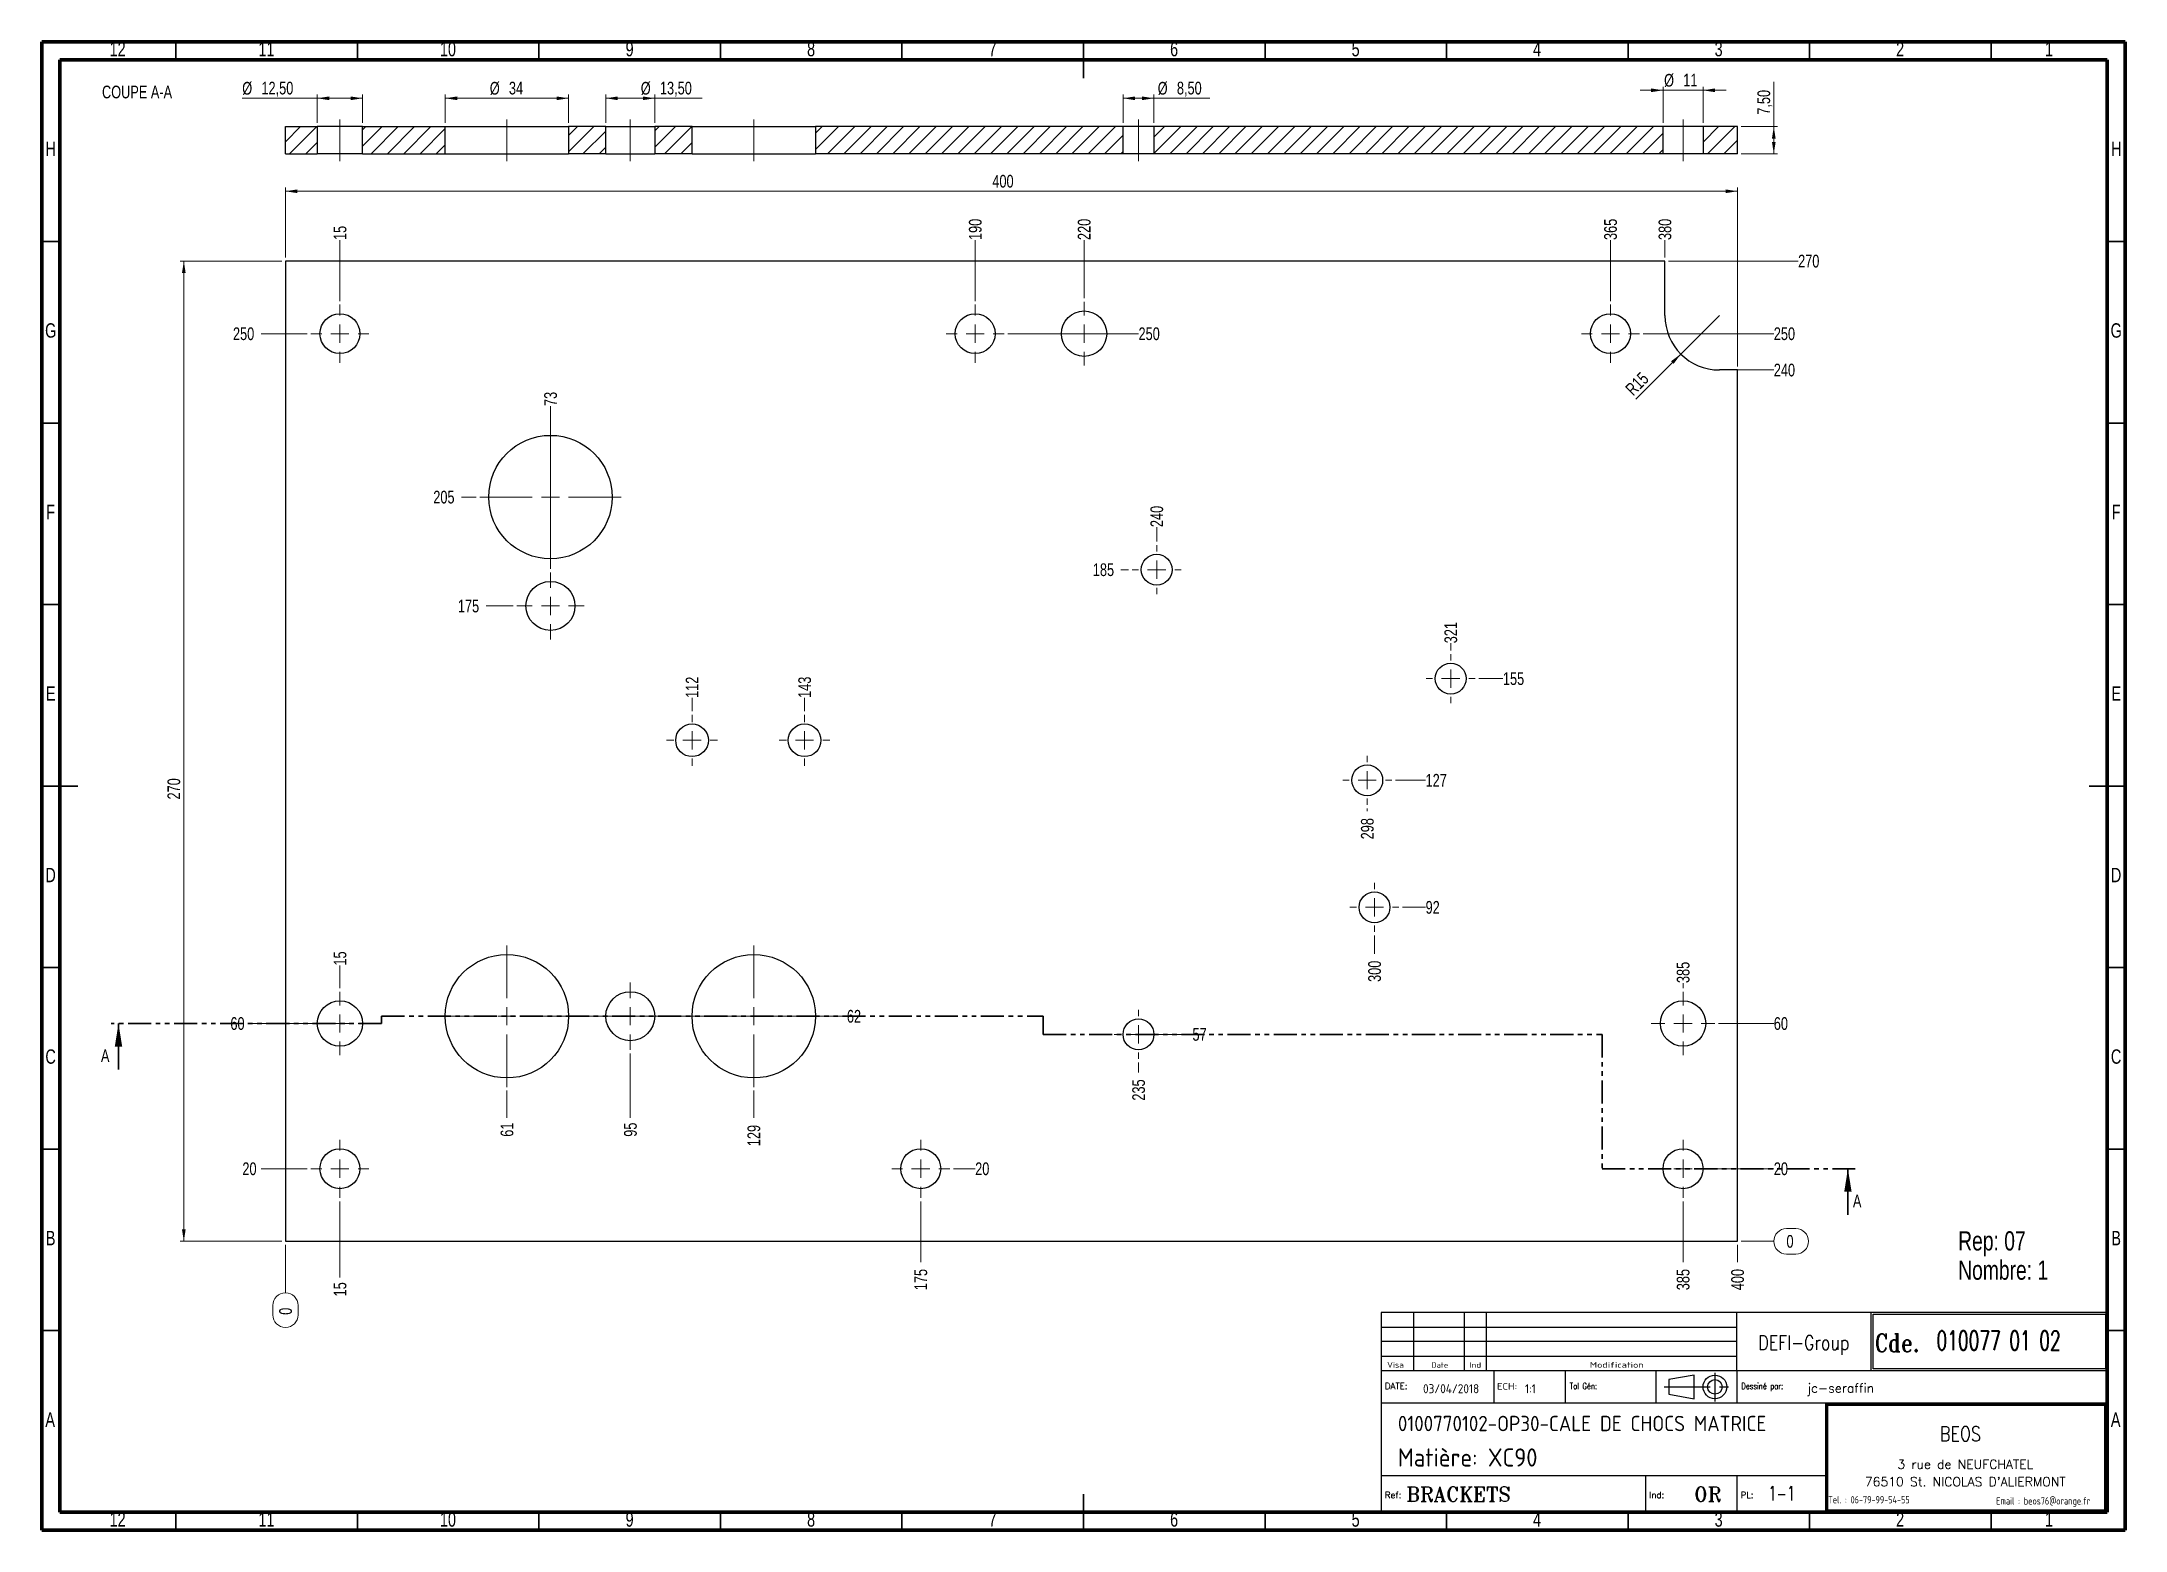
# Model space of a CAD drawing. Header units: millimetres. Extents: x 15 to 589, y 5 to 415.
import ezdxf

# ---------------------------------------------------------------- set-up
doc = ezdxf.new("R2010")
doc.units = ezdxf.units.MM
doc.linetypes.add('CENTERX2', pattern=[20.32, 12.7, -2.54, 2.54, -2.54])
doc.linetypes.add('PHANTOM', pattern=[12.7, 6.35, -1.27, 1.27, -1.27, 1.27, -1.27])
doc.layers.add('DIMENSIONS', color=176, linetype='Continuous')
doc.styles.add('SLDTEXTSTYLE0', font='TXT', dxfattribs={"width": 0.75})
doc.styles.add('SLDTEXTSTYLE1', font='ISOCP')
doc.styles.add('SLDTEXTSTYLE10', font='ISOCP', dxfattribs={"width": 1.147311})
doc.styles.add('SLDTEXTSTYLE11', font='ISOCP', dxfattribs={"width": 1.385904})
doc.styles.add('SLDTEXTSTYLE12', font='ISOCP', dxfattribs={"width": 1.246461})
doc.styles.add('SLDTEXTSTYLE13', font='ROMAND')
doc.styles.add('SLDTEXTSTYLE2', font='ROMANT', dxfattribs={"width": 0.8})
doc.styles.add('SLDTEXTSTYLE3', font='ISOCP', dxfattribs={"width": 0.8})
doc.styles.add('SLDTEXTSTYLE4', font='ROMANS', dxfattribs={"width": 0.8})
doc.styles.add('SLDTEXTSTYLE5', font='ROMANT')
doc.styles.add('SLDTEXTSTYLE6', font='ROMANS')
doc.styles.add('SLDTEXTSTYLE7', font='ROMANT', dxfattribs={"width": 0.65})
doc.styles.add('SLDTEXTSTYLE8', font='ISOCP', dxfattribs={"width": 1.446157})
doc.styles.add('SLDTEXTSTYLE9', font='ISOCP', dxfattribs={"width": 1.294402})
doc.dimstyles.new('SLDDIMSTYLE0', dxfattribs={"dimtxt": 3.5, "dimasz": 3.302, "dimexe": 0, "dimexo": 0.0625, "dimgap": 0.875, "dimtad": 0, "dimtih": 1, "dimtoh": 1, "dimdec": 0, "dimrnd": 1e-09, "dimdsep": 46, "dimtxsty": 'SLDTEXTSTYLE0', "dimblk1": 'NONE', "dimblk2": 'NONE', "dimsah": 1, "dimcen": 0.09, "dimadec": 0, "dimazin": 2, "dimtfac": 1, "dimtdec": 0, "dimtofl": 0, "dimtmove": 0, "dimatfit": 3, "dimldrblk": 'NONE', "dimfxl": 1, "dimfrac": 2, "dimtolj": 1, "dimtzin": 12, "dimarcsym": 0})
doc.dimstyles.new('SLDDIMSTYLE1', dxfattribs={"dimtxt": 3.5, "dimasz": 3.302, "dimexe": 0, "dimexo": 0.0625, "dimgap": 0.875, "dimtad": 0, "dimtih": 1, "dimtoh": 1, "dimrnd": 1e-09, "dimzin": 12, "dimdsep": 46, "dimtxsty": 'SLDTEXTSTYLE0', "dimblk1": 'NONE', "dimblk2": 'NONE', "dimsah": 1, "dimcen": 0.09, "dimadec": 0, "dimazin": 3, "dimtfac": 1, "dimtofl": 0, "dimtmove": 0, "dimatfit": 3, "dimldrblk": 'NONE', "dimfxl": 1, "dimfrac": 2, "dimtolj": 1, "dimtzin": 12, "dimarcsym": 0})
doc.dimstyles.new('SLDDIMSTYLE2', dxfattribs={"dimtxt": 3.5, "dimasz": 3.302, "dimexe": 0, "dimexo": 0.0625, "dimgap": 0.875, "dimtad": 1, "dimrnd": 1e-09, "dimzin": 12, "dimdsep": 46, "dimtxsty": 'SLDTEXTSTYLE0', "dimsah": 1, "dimcen": 0.09, "dimadec": 0, "dimazin": 3, "dimtfac": 1, "dimtofl": 0, "dimtmove": 0, "dimatfit": 3, "dimfxl": 1, "dimfrac": 2, "dimtolj": 1, "dimtzin": 12, "dimarcsym": 0})
doc.dimstyles.new('SLDDIMSTYLE3', dxfattribs={"dimtxt": 3.5, "dimasz": 3.302, "dimexe": 0, "dimexo": 0.0625, "dimgap": 0.875, "dimtad": 1, "dimrnd": 1e-09, "dimzin": 12, "dimdsep": 46, "dimtxsty": 'SLDTEXTSTYLE0', "dimsah": 1, "dimcen": 0, "dimadec": 0, "dimazin": 3, "dimtfac": 1, "dimtofl": 0, "dimtmove": 0, "dimatfit": 3, "dimfxl": 1, "dimfrac": 2, "dimtolj": 1, "dimtzin": 12, "dimarcsym": 0})
doc.dimstyles.new('SLDDIMSTYLE4', dxfattribs={"dimtxt": 3.5, "dimasz": 3.302, "dimexe": 0, "dimexo": 0.0625, "dimgap": 0.875, "dimtad": 1, "dimrnd": 1e-09, "dimzin": 12, "dimdsep": 46, "dimtxsty": 'SLDTEXTSTYLE0', "dimsah": 1, "dimcen": 0.09, "dimadec": 0, "dimazin": 3, "dimtfac": 1, "dimtmove": 0, "dimatfit": 0, "dimfxl": 1, "dimfrac": 2, "dimtolj": 1, "dimtzin": 12, "dimarcsym": 0})

msp = doc.modelspace()

# ---------------------------------------------------------------- texts
at = {"color": 7, "linetype": 'Continuous', "lineweight": 0, "attachment_point": 2, "style": 'SLDTEXTSTYLE0'}
for s, insert, char_height in [('12', (35.92, 414.973), 3.9688), ('11', (76.92, 414.973), 3.9688), ('10', (126.92, 414.973), 3.9688), ('9', (176.96, 414.973), 3.969), ('8', (226.96, 414.973), 3.969), ('7', (276.96, 414.973), 3.969), ('6', (326.96, 414.973), 3.969), ('5', (376.96, 414.973), 3.969), ('4', (426.96, 414.973), 3.969), ('3', (476.96, 414.973), 3.969), ('2', (526.96, 414.973), 3.969), ('1', (567.96, 414.973), 3.969), ('COUPE A-A', (41.276, 402.923), 3.5), ('H', (17.49, 387.473), 3.969), ('H', (586.49, 387.473), 3.969), ('G', (17.487, 337.473), 3.969), ('G', (586.487, 337.473), 3.969), ('F', (17.458, 287.473), 3.969), ('F', (586.458, 287.473), 3.969), ('E', (17.508, 237.473), 3.969), ('E', (586.508, 237.473), 3.969), ('D', (17.453, 187.473), 3.969), ('D', (586.453, 187.473), 3.969), ('C', (17.459, 137.473), 3.969), ('C', (586.459, 137.473), 3.969), ('B', (17.471, 87.473), 3.969), ('B', (586.471, 87.473), 3.969), ('A', (17.34, 37.473), 3.969), ('A', (586.34, 37.473), 3.969), ('12', (35.92, 9.973), 3.9688), ('11', (76.92, 9.973), 3.9688), ('10', (126.92, 9.973), 3.9688), ('9', (176.96, 9.973), 3.969), ('8', (226.96, 9.973), 3.969), ('7', (276.96, 9.973), 3.969), ('6', (326.96, 9.973), 3.969), ('5', (376.96, 9.973), 3.969), ('4', (426.96, 9.973), 3.969), ('3', (476.96, 9.973), 3.969), ('2', (526.96, 9.973), 3.969), ('1', (567.96, 9.973), 3.969)]:
    msp.add_mtext(s, dxfattribs=dict(at, insert=insert, char_height=char_height))
at = {"color": 7, "linetype": 'Continuous', "char_height": 3.5, "attachment_point": 1, "style": 'SLDTEXTSTYLE0'}
for insert in [(31.333, 137.458), (513.959, 97.458)]:
    msp.add_mtext('A', dxfattribs=dict(at, insert=insert))
at = {"layer": 'DIMENSIONS'}
for s, insert, char_height, attachment_point, style in [('DEFI-Group', (500.42, 58.701), 4, 2, 'SLDTEXTSTYLE2'), ('Cde.', (520, 59.126), 5, 1, 'SLDTEXTSTYLE2'), ('010077 01 02', (536.973, 59.94), 5.29167, 1, 'SLDTEXTSTYLE7'), ('Visa', (385.655, 51.348), 1.5671, 1, 'SLDTEXTSTYLE12'), ('Date', (397.824, 51.283), 1.4924, 1, 'SLDTEXTSTYLE10'), ('Ind', (408.254, 51.283), 1.4924, 1, 'SLDTEXTSTYLE11'), ('Modification', (441.489, 51.348), 1.56705, 1, 'SLDTEXTSTYLE8'), ('DATE:', (385.034, 45.598), 1.7277, 1, 'SLDTEXTSTYLE6'), ('03/04/2018', (395.533, 45.253), 2.5, 1, 'SLDTEXTSTYLE1'), ('ECH:', (415.911, 45.56), 1.8141, 1, 'SLDTEXTSTYLE9'), ('1:1', (423.62, 45.24), 2.5, 1, 'SLDTEXTSTYLE1'), ('Tol Gén:', (435.952, 45.598), 1.7277, 1, 'SLDTEXTSTYLE4'), ('Dessiné par:', (483.221, 45.598), 1.72768, 1, 'SLDTEXTSTYLE4'), ('jc-seraffin', (501.355, 45.42), 2.5, 1, 'SLDTEXTSTYLE5'), ('0100770102-OP30-CALE DE CHOCS MATRICE', (388.603, 36.537), 4.23333, 1, 'SLDTEXTSTYLE1'), ('BEOS', (543.571, 33.595), 4, 2, 'SLDTEXTSTYLE2'), ('Matière: XC90', (388.603, 27.564), 5, 1, 'SLDTEXTSTYLE1'), ('3 rue de NEUFCHATEL', (544.909, 24.448), 2.5, 2, 'SLDTEXTSTYLE13'), ("76510 St. NICOLAS D'ALIERMONT", (544.903, 19.623), 2.5, 2, 'SLDTEXTSTYLE13'), ('Ref:', (385.034, 15.598), 1.7277, 1, 'SLDTEXTSTYLE6'), ('BRACKETS', (390.904, 16.951), 4, 1, 'SLDTEXTSTYLE5'), ('Ind:', (457.826, 15.598), 1.7277, 1, 'SLDTEXTSTYLE6'), ('OR', (470.194, 16.951), 4, 1, 'SLDTEXTSTYLE5'), ('PL:', (483.034, 15.598), 1.7277, 1, 'SLDTEXTSTYLE6'), ('1-1', (490.651, 17.173), 4, 1, 'SLDTEXTSTYLE7'), ('Tel. : 06-79-99-54-55', (518.36, 14.429), 2, 2, 'SLDTEXTSTYLE3'), ('Email : beos76@orange.fr', (566.372, 14.097), 2, 2, 'SLDTEXTSTYLE3')]:
    msp.add_mtext(s, dxfattribs=dict(at, insert=insert, char_height=char_height, attachment_point=attachment_point, style=style))

# ---------------------------------------------------------------- blocks, each defined once
blk = doc.blocks.new('SW_NOTE_0')
at = {"color": 0, "linetype": 'Continuous', "lineweight": 0, "char_height": 5.292, "attachment_point": 1, "style": 'SLDTEXTSTYLE0'}
for s, insert in [('Rep: 07', (0, 6.82)), ('Nombre: 1', (0, -1.23))]:
    blk.add_mtext(s, dxfattribs=dict(at, insert=insert))
blk = doc.blocks.new('_D')
at = {"color": 7, "linetype": 'Continuous', "lineweight": 18}
for p, q in [((82.16, 83.6), (82.16, 70.43)), ((78.67, 64.36), (78.67, 66.94)), ((85.65, 66.94), (85.65, 64.36))]:
    blk.add_line(p, q, dxfattribs=at)
for centre, start, end in [((82.16, 66.94), 0, 180), ((82.16, 64.36), 180, 0)]:
    blk.add_arc(centre, 3.49, start, end, dxfattribs=at)
at = {"color": 7, "linetype": 'Continuous', "lineweight": 18, "insert": (80.43, 64.36), "char_height": 3.5, "attachment_point": 1, "rotation": 90, "style": 'SLDTEXTSTYLE0'}
blk.add_mtext('0', dxfattribs=at)
blk = doc.blocks.new('_None')
blk = doc.blocks.new('_D_1')
at = {"color": 7, "linetype": 'Continuous', "lineweight": 18}
blk.add_line((97.16, 95.6), (97.16, 74.6), dxfattribs=at)
at = {"color": 7, "linetype": 'Continuous', "lineweight": 18, "insert": (95.43, 69.43), "char_height": 3.5, "attachment_point": 1, "rotation": 90, "style": 'SLDTEXTSTYLE0'}
blk.add_mtext('15', dxfattribs=at)
blk = doc.blocks.new('_D_2')
at = {"color": 7, "linetype": 'Continuous', "lineweight": 18}
blk.add_line((97.16, 154.35), (97.16, 160.55), dxfattribs=at)
at = {"color": 7, "linetype": 'Continuous', "lineweight": 18, "insert": (95.43, 160.55), "char_height": 3.5, "attachment_point": 1, "rotation": 90, "style": 'SLDTEXTSTYLE0'}
blk.add_mtext('15', dxfattribs=at)
blk = doc.blocks.new('_D_3')
at = {"color": 7, "linetype": 'Continuous', "lineweight": 18}
blk.add_line((97.16, 343.6), (97.16, 360.4), dxfattribs=at)
at = {"color": 7, "linetype": 'Continuous', "lineweight": 18, "insert": (95.43, 360.4), "char_height": 3.5, "attachment_point": 1, "rotation": 90, "style": 'SLDTEXTSTYLE0'}
blk.add_mtext('15', dxfattribs=at)
blk = doc.blocks.new('_D_4')
at = {"color": 7, "linetype": 'Continuous', "lineweight": 18}
blk.add_line((143.16, 126.1), (143.16, 118.57), dxfattribs=at)
at = {"color": 7, "linetype": 'Continuous', "lineweight": 18, "insert": (141.43, 113.4), "char_height": 3.5, "attachment_point": 1, "rotation": 90, "style": 'SLDTEXTSTYLE0'}
blk.add_mtext('61', dxfattribs=at)
blk = doc.blocks.new('_D_5')
at = {"color": 7, "linetype": 'Continuous', "lineweight": 18}
blk.add_line((155.16, 269.85), (155.16, 314.68), dxfattribs=at)
at = {"color": 7, "linetype": 'Continuous', "lineweight": 18, "insert": (153.43, 314.68), "char_height": 3.5, "attachment_point": 1, "rotation": 90, "style": 'SLDTEXTSTYLE0'}
blk.add_mtext('73', dxfattribs=at)
blk = doc.blocks.new('_D_6')
at = {"color": 7, "linetype": 'Continuous', "lineweight": 18}
blk.add_line((177.16, 136.35), (177.16, 118.57), dxfattribs=at)
at = {"color": 7, "linetype": 'Continuous', "lineweight": 18, "insert": (175.43, 113.4), "char_height": 3.5, "attachment_point": 1, "rotation": 90, "style": 'SLDTEXTSTYLE0'}
blk.add_mtext('95', dxfattribs=at)
blk = doc.blocks.new('_D_7')
at = {"color": 7, "linetype": 'Continuous', "lineweight": 18}
blk.add_line((194.16, 230.6), (194.16, 234.27), dxfattribs=at)
at = {"color": 7, "linetype": 'Continuous', "lineweight": 18, "insert": (192.43, 234.27), "char_height": 3.5, "attachment_point": 1, "rotation": 90, "style": 'SLDTEXTSTYLE0'}
blk.add_mtext('112', dxfattribs=at)
blk = doc.blocks.new('_D_8')
at = {"color": 7, "linetype": 'Continuous', "lineweight": 18}
blk.add_line((211.16, 126.1), (211.16, 118.57), dxfattribs=at)
at = {"color": 7, "linetype": 'Continuous', "lineweight": 18, "insert": (209.43, 110.81), "char_height": 3.5, "attachment_point": 1, "rotation": 90, "style": 'SLDTEXTSTYLE0'}
blk.add_mtext('129', dxfattribs=at)
blk = doc.blocks.new('_D_9')
at = {"color": 7, "linetype": 'Continuous', "lineweight": 18}
blk.add_line((225.16, 230.6), (225.16, 234.27), dxfattribs=at)
at = {"color": 7, "linetype": 'Continuous', "lineweight": 18, "insert": (223.43, 234.27), "char_height": 3.5, "attachment_point": 1, "rotation": 90, "style": 'SLDTEXTSTYLE0'}
blk.add_mtext('143', dxfattribs=at)
blk = doc.blocks.new('_D_10')
at = {"color": 7, "linetype": 'Continuous', "lineweight": 18}
blk.add_line((257.16, 95.6), (257.16, 78.89), dxfattribs=at)
at = {"color": 7, "linetype": 'Continuous', "lineweight": 18, "insert": (255.43, 71.13), "char_height": 3.5, "attachment_point": 1, "rotation": 90, "style": 'SLDTEXTSTYLE0'}
blk.add_mtext('175', dxfattribs=at)
blk = doc.blocks.new('_D_11')
at = {"color": 7, "linetype": 'Continuous', "lineweight": 18}
blk.add_line((272.16, 343.6), (272.16, 360.4), dxfattribs=at)
at = {"color": 7, "linetype": 'Continuous', "lineweight": 18, "insert": (270.43, 360.4), "char_height": 3.5, "attachment_point": 1, "rotation": 90, "style": 'SLDTEXTSTYLE0'}
blk.add_mtext('190', dxfattribs=at)
blk = doc.blocks.new('_D_12')
at = {"color": 7, "linetype": 'Continuous', "lineweight": 18}
blk.add_line((302.16, 344.35), (302.16, 360.4), dxfattribs=at)
at = {"color": 7, "linetype": 'Continuous', "lineweight": 18, "insert": (300.43, 360.4), "char_height": 3.5, "attachment_point": 1, "rotation": 90, "style": 'SLDTEXTSTYLE0'}
blk.add_mtext('220', dxfattribs=at)
blk = doc.blocks.new('_D_13')
at = {"color": 7, "linetype": 'Continuous', "lineweight": 18}
blk.add_line((317.16, 133.85), (317.16, 131.11), dxfattribs=at)
at = {"color": 7, "linetype": 'Continuous', "lineweight": 18, "insert": (315.43, 123.35), "char_height": 3.5, "attachment_point": 1, "rotation": 90, "style": 'SLDTEXTSTYLE0'}
blk.add_mtext('235', dxfattribs=at)
blk = doc.blocks.new('_D_14')
at = {"color": 7, "linetype": 'Continuous', "lineweight": 18}
blk.add_line((322.16, 277.35), (322.16, 281.33), dxfattribs=at)
at = {"color": 7, "linetype": 'Continuous', "lineweight": 18, "insert": (320.43, 281.33), "char_height": 3.5, "attachment_point": 1, "rotation": 90, "style": 'SLDTEXTSTYLE0'}
blk.add_mtext('240', dxfattribs=at)
blk = doc.blocks.new('_D_15')
at = {"color": 7, "linetype": 'Continuous', "lineweight": 18}
blk.add_line((380.16, 203.85), (380.16, 203.08), dxfattribs=at)
at = {"color": 7, "linetype": 'Continuous', "lineweight": 18, "insert": (378.43, 195.32), "char_height": 3.5, "attachment_point": 1, "rotation": 90, "style": 'SLDTEXTSTYLE0'}
blk.add_mtext('298', dxfattribs=at)
blk = doc.blocks.new('_D_16')
at = {"color": 7, "linetype": 'Continuous', "lineweight": 18}
blk.add_line((382.16, 168.85), (382.16, 163.81), dxfattribs=at)
at = {"color": 7, "linetype": 'Continuous', "lineweight": 18, "insert": (380.43, 156.05), "char_height": 3.5, "attachment_point": 1, "rotation": 90, "style": 'SLDTEXTSTYLE0'}
blk.add_mtext('300', dxfattribs=at)
blk = doc.blocks.new('_D_17')
at = {"color": 7, "linetype": 'Continuous', "lineweight": 18}
blk.add_line((403.16, 247.35), (403.16, 249.33), dxfattribs=at)
at = {"color": 7, "linetype": 'Continuous', "lineweight": 18, "insert": (401.43, 249.33), "char_height": 3.5, "attachment_point": 1, "rotation": 90, "style": 'SLDTEXTSTYLE0'}
blk.add_mtext('321', dxfattribs=at)
blk = doc.blocks.new('_D_18')
at = {"color": 7, "linetype": 'Continuous', "lineweight": 18}
blk.add_line((447.16, 343.6), (447.16, 360.4), dxfattribs=at)
at = {"color": 7, "linetype": 'Continuous', "lineweight": 18, "insert": (445.43, 360.4), "char_height": 3.5, "attachment_point": 1, "rotation": 90, "style": 'SLDTEXTSTYLE0'}
blk.add_mtext('365', dxfattribs=at)
blk = doc.blocks.new('_D_19')
at = {"color": 7, "linetype": 'Continuous', "lineweight": 18}
blk.add_line((462.16, 355.6), (462.16, 360.4), dxfattribs=at)
at = {"color": 7, "linetype": 'Continuous', "lineweight": 18, "insert": (460.43, 360.4), "char_height": 3.5, "attachment_point": 1, "rotation": 90, "style": 'SLDTEXTSTYLE0'}
blk.add_mtext('380', dxfattribs=at)
blk = doc.blocks.new('_D_20')
at = {"color": 7, "linetype": 'Continuous', "lineweight": 18}
blk.add_line((467.16, 154.35), (467.16, 155.74), dxfattribs=at)
at = {"color": 7, "linetype": 'Continuous', "lineweight": 18, "insert": (465.43, 155.74), "char_height": 3.5, "attachment_point": 1, "rotation": 90, "style": 'SLDTEXTSTYLE0'}
blk.add_mtext('385', dxfattribs=at)
blk = doc.blocks.new('_D_21')
at = {"color": 7, "linetype": 'Continuous', "lineweight": 18}
blk.add_line((467.16, 95.6), (467.16, 78.89), dxfattribs=at)
at = {"color": 7, "linetype": 'Continuous', "lineweight": 18, "insert": (465.43, 71.13), "char_height": 3.5, "attachment_point": 1, "rotation": 90, "style": 'SLDTEXTSTYLE0'}
blk.add_mtext('385', dxfattribs=at)
blk = doc.blocks.new('_D_22')
at = {"color": 7, "linetype": 'Continuous', "lineweight": 18}
blk.add_line((482.16, 83.6), (482.16, 78.89), dxfattribs=at)
at = {"color": 7, "linetype": 'Continuous', "lineweight": 18, "insert": (480.43, 71.13), "char_height": 3.5, "attachment_point": 1, "rotation": 90, "style": 'SLDTEXTSTYLE0'}
blk.add_mtext('400', dxfattribs=at)
blk = doc.blocks.new('_D_23')
at = {"color": 7, "linetype": 'Continuous', "lineweight": 18}
for p, q in [((495.65, 88.09), (498.24, 88.09)), ((483.16, 84.6), (492.16, 84.6)), ((498.24, 81.11), (495.65, 81.11))]:
    blk.add_line(p, q, dxfattribs=at)
for centre, start, end in [((495.65, 84.6), 90, 270), ((498.24, 84.6), 270, 90)]:
    blk.add_arc(centre, 3.49, start, end, dxfattribs=at)
at = {"color": 7, "linetype": 'Continuous', "lineweight": 18, "insert": (495.65, 86.34), "char_height": 3.5, "attachment_point": 1, "style": 'SLDTEXTSTYLE0'}
blk.add_mtext('0', dxfattribs=at)
blk = doc.blocks.new('_D_24')
at = {"color": 7, "linetype": 'Continuous', "lineweight": 18}
blk.add_line((88.16, 104.6), (75.46, 104.6), dxfattribs=at)
at = {"color": 7, "linetype": 'Continuous', "lineweight": 18, "insert": (70.29, 106.34), "char_height": 3.5, "attachment_point": 1, "style": 'SLDTEXTSTYLE0'}
blk.add_mtext('20', dxfattribs=at)
blk = doc.blocks.new('_D_25')
at = {"color": 7, "linetype": 'Continuous', "lineweight": 18}
blk.add_line((266.16, 104.6), (272.16, 104.6), dxfattribs=at)
at = {"color": 7, "linetype": 'Continuous', "lineweight": 18, "insert": (272.16, 106.34), "char_height": 3.5, "attachment_point": 1, "style": 'SLDTEXTSTYLE0'}
blk.add_mtext('20', dxfattribs=at)
blk = doc.blocks.new('_D_26')
at = {"color": 7, "linetype": 'Continuous', "lineweight": 18}
blk.add_line((476.16, 104.6), (492.16, 104.6), dxfattribs=at)
at = {"color": 7, "linetype": 'Continuous', "lineweight": 18, "insert": (492.16, 106.34), "char_height": 3.5, "attachment_point": 1, "style": 'SLDTEXTSTYLE0'}
blk.add_mtext('20', dxfattribs=at)
blk = doc.blocks.new('_D_27')
at = {"color": 7, "linetype": 'Continuous', "lineweight": 18}
blk.add_line((324.91, 141.6), (332.02, 141.6), dxfattribs=at)
at = {"color": 7, "linetype": 'Continuous', "lineweight": 18, "insert": (332.02, 143.34), "char_height": 3.5, "attachment_point": 1, "style": 'SLDTEXTSTYLE0'}
blk.add_mtext('57', dxfattribs=at)
blk = doc.blocks.new('_D_28')
at = {"color": 7, "linetype": 'Continuous', "lineweight": 18}
blk.add_line((87.41, 144.6), (72.16, 144.6), dxfattribs=at)
at = {"color": 7, "linetype": 'Continuous', "lineweight": 18, "insert": (66.99, 146.34), "char_height": 3.5, "attachment_point": 1, "style": 'SLDTEXTSTYLE0'}
blk.add_mtext('60', dxfattribs=at)
blk = doc.blocks.new('_D_29')
at = {"color": 7, "linetype": 'Continuous', "lineweight": 18}
blk.add_line((476.91, 144.6), (492.16, 144.6), dxfattribs=at)
at = {"color": 7, "linetype": 'Continuous', "lineweight": 18, "insert": (492.16, 146.34), "char_height": 3.5, "attachment_point": 1, "style": 'SLDTEXTSTYLE0'}
blk.add_mtext('60', dxfattribs=at)
blk = doc.blocks.new('_D_30')
at = {"color": 7, "linetype": 'Continuous', "lineweight": 18}
blk.add_line((163.66, 146.6), (236.82, 146.6), dxfattribs=at)
at = {"color": 7, "linetype": 'Continuous', "lineweight": 18, "insert": (236.82, 148.34), "char_height": 3.5, "attachment_point": 1, "style": 'SLDTEXTSTYLE0'}
blk.add_mtext('62', dxfattribs=at)
blk = doc.blocks.new('_D_31')
at = {"color": 7, "linetype": 'Continuous', "lineweight": 18}
blk.add_line((389.91, 176.6), (396.24, 176.6), dxfattribs=at)
at = {"color": 7, "linetype": 'Continuous', "lineweight": 18, "insert": (396.24, 178.34), "char_height": 3.5, "attachment_point": 1, "style": 'SLDTEXTSTYLE0'}
blk.add_mtext('92', dxfattribs=at)
blk = doc.blocks.new('_D_32')
at = {"color": 7, "linetype": 'Continuous', "lineweight": 18}
blk.add_line((387.91, 211.6), (396.24, 211.6), dxfattribs=at)
at = {"color": 7, "linetype": 'Continuous', "lineweight": 18, "insert": (396.24, 213.34), "char_height": 3.5, "attachment_point": 1, "style": 'SLDTEXTSTYLE0'}
blk.add_mtext('127', dxfattribs=at)
blk = doc.blocks.new('_D_33')
at = {"color": 7, "linetype": 'Continuous', "lineweight": 18}
blk.add_line((410.91, 239.6), (417.54, 239.6), dxfattribs=at)
at = {"color": 7, "linetype": 'Continuous', "lineweight": 18, "insert": (417.54, 241.34), "char_height": 3.5, "attachment_point": 1, "style": 'SLDTEXTSTYLE0'}
blk.add_mtext('155', dxfattribs=at)
blk = doc.blocks.new('_D_34')
at = {"color": 7, "linetype": 'Continuous', "lineweight": 18}
blk.add_line((144.91, 259.6), (137.42, 259.6), dxfattribs=at)
at = {"color": 7, "linetype": 'Continuous', "lineweight": 18, "insert": (129.66, 261.34), "char_height": 3.5, "attachment_point": 1, "style": 'SLDTEXTSTYLE0'}
blk.add_mtext('175', dxfattribs=at)
blk = doc.blocks.new('_D_35')
at = {"color": 7, "linetype": 'Continuous', "lineweight": 18}
blk.add_line((314.41, 269.6), (312.33, 269.6), dxfattribs=at)
at = {"color": 7, "linetype": 'Continuous', "lineweight": 18, "insert": (304.57, 271.34), "char_height": 3.5, "attachment_point": 1, "style": 'SLDTEXTSTYLE0'}
blk.add_mtext('185', dxfattribs=at)
blk = doc.blocks.new('_D_36')
at = {"color": 7, "linetype": 'Continuous', "lineweight": 18}
blk.add_line((134.66, 289.6), (130.64, 289.6), dxfattribs=at)
at = {"color": 7, "linetype": 'Continuous', "lineweight": 18, "insert": (122.88, 291.34), "char_height": 3.5, "attachment_point": 1, "style": 'SLDTEXTSTYLE0'}
blk.add_mtext('205', dxfattribs=at)
blk = doc.blocks.new('_D_37')
at = {"color": 7, "linetype": 'Continuous', "lineweight": 18}
blk.add_line((478.16, 324.6), (492.16, 324.6), dxfattribs=at)
at = {"color": 7, "linetype": 'Continuous', "lineweight": 18, "insert": (492.16, 326.34), "char_height": 3.5, "attachment_point": 1, "style": 'SLDTEXTSTYLE0'}
blk.add_mtext('240', dxfattribs=at)
blk = doc.blocks.new('_D_38')
at = {"color": 7, "linetype": 'Continuous', "lineweight": 18}
blk.add_line((281.16, 334.6), (317.16, 334.6), dxfattribs=at)
at = {"color": 7, "linetype": 'Continuous', "lineweight": 18, "insert": (317.16, 336.34), "char_height": 3.5, "attachment_point": 1, "style": 'SLDTEXTSTYLE0'}
blk.add_mtext('250', dxfattribs=at)
blk = doc.blocks.new('_D_39')
at = {"color": 7, "linetype": 'Continuous', "lineweight": 18}
blk.add_line((88.16, 334.6), (75.46, 334.6), dxfattribs=at)
at = {"color": 7, "linetype": 'Continuous', "lineweight": 18, "insert": (67.7, 336.34), "char_height": 3.5, "attachment_point": 1, "style": 'SLDTEXTSTYLE0'}
blk.add_mtext('250', dxfattribs=at)
blk = doc.blocks.new('_D_40')
at = {"color": 7, "linetype": 'Continuous', "lineweight": 18}
blk.add_line((456.16, 334.6), (492.16, 334.6), dxfattribs=at)
at = {"color": 7, "linetype": 'Continuous', "lineweight": 18, "insert": (492.16, 336.34), "char_height": 3.5, "attachment_point": 1, "style": 'SLDTEXTSTYLE0'}
blk.add_mtext('250', dxfattribs=at)
blk = doc.blocks.new('_D_41')
at = {"color": 7, "linetype": 'Continuous', "lineweight": 18}
blk.add_line((463.16, 354.6), (498.86, 354.6), dxfattribs=at)
at = {"color": 7, "linetype": 'Continuous', "lineweight": 18, "insert": (498.86, 356.34), "char_height": 3.5, "attachment_point": 1, "style": 'SLDTEXTSTYLE0'}
blk.add_mtext('270', dxfattribs=at)
blk = doc.blocks.new('_D_42')
at = {"color": 7, "linetype": 'Continuous', "lineweight": 18}
for p, q in [((81.16, 354.6), (53.16, 354.6)), ((54.16, 354.6), (54.16, 84.6)), ((81.16, 84.6), (53.16, 84.6))]:
    blk.add_line(p, q, dxfattribs=at)
for points in [[(54.16, 354.6), (53.65, 351.3), (54.67, 351.3)], [(54.16, 84.6), (54.67, 87.9), (53.65, 87.9)]]:
    blk.add_solid(points, dxfattribs=at)
at = {"color": 7, "linetype": 'Continuous', "lineweight": 18, "insert": (49.65, 206.3), "char_height": 3.5, "attachment_point": 1, "rotation": 90, "style": 'SLDTEXTSTYLE0'}
blk.add_mtext('270', dxfattribs=at)
blk = doc.blocks.new('_D_43')
at = {"color": 7, "linetype": 'Continuous', "lineweight": 18}
for p, q in [((82.16, 355.6), (82.16, 374.83)), ((82.16, 373.83), (482.16, 373.83)), ((482.16, 325.6), (482.16, 374.83))]:
    blk.add_line(p, q, dxfattribs=at)
for points in [[(82.16, 373.83), (85.46, 373.32), (85.46, 374.34)], [(482.16, 373.83), (478.86, 374.34), (478.86, 373.32)]]:
    blk.add_solid(points, dxfattribs=at)
at = {"color": 7, "linetype": 'Continuous', "lineweight": 18, "insert": (276.89, 378.34), "char_height": 3.5, "attachment_point": 1, "style": 'SLDTEXTSTYLE0'}
blk.add_mtext('400', dxfattribs=at)
blk = doc.blocks.new('_D_44')
at = {"color": 7, "linetype": 'Continuous', "lineweight": 18}
for q in [(477.16, 339.6), (454.14, 316.58)]:
    blk.add_line((466.55, 328.99), q, dxfattribs=at)
blk.add_solid([(466.55, 328.99), (463.86, 327.02), (464.58, 326.3)], dxfattribs=at)
at = {"color": 7, "linetype": 'Continuous', "lineweight": 18, "insert": (450.96, 319.76), "char_height": 3.5, "attachment_point": 1, "rotation": 45, "style": 'SLDTEXTSTYLE0'}
blk.add_mtext('R15', dxfattribs=at)
blk = doc.blocks.new('SW_CENTERMARKSYMBOL_0')
at = {"color": 0, "linetype": 'Continuous', "lineweight": 0}
for p, q in [((0, 5), (0, 8)), ((-5, 0), (-8, 0)), ((0, 0), (-2.5, 0)), ((0, 0), (0, 2.5)), ((0, 0), (0, -2.5)), ((0, 0), (2.5, 0)), ((5, 0), (8, 0)), ((0, -5), (0, -8))]:
    blk.add_line(p, q, dxfattribs=at)
blk = doc.blocks.new('SW_CENTERMARKSYMBOL_1')
at = {"color": 0, "linetype": 'Continuous', "lineweight": 0}
for p, q in [((0, 5), (0, 8)), ((-5, 0), (-8, 0)), ((0, 0), (-2.5, 0)), ((0, 0), (0, 2.5)), ((0, 0), (0, -2.5)), ((0, 0), (2.5, 0)), ((5, 0), (8, 0)), ((0, -5), (0, -8))]:
    blk.add_line(p, q, dxfattribs=at)
blk = doc.blocks.new('SW_CENTERMARKSYMBOL_2')
at = {"color": 0, "linetype": 'Continuous', "lineweight": 0}
for p, q in [((0, 5), (0, 8)), ((-5, 0), (-8, 0)), ((0, 0), (-2.5, 0)), ((0, 0), (0, 2.5)), ((0, 0), (0, -2.5)), ((0, 0), (2.5, 0)), ((5, 0), (8, 0)), ((0, -5), (0, -8))]:
    blk.add_line(p, q, dxfattribs=at)
blk = doc.blocks.new('SW_CENTERMARKSYMBOL_3')
at = {"color": 0, "linetype": 'Continuous', "lineweight": 0}
for p, q in [((0, 5), (0, 8)), ((-5, 0), (-8, 0)), ((0, 0), (-2.5, 0)), ((0, 0), (0, 2.5)), ((0, 0), (0, -2.5)), ((0, 0), (2.5, 0)), ((5, 0), (8, 0)), ((0, -5), (0, -8))]:
    blk.add_line(p, q, dxfattribs=at)
blk = doc.blocks.new('SW_CENTERMARKSYMBOL_4')
at = {"color": 0, "linetype": 'Continuous', "lineweight": 0}
for p, q in [((0, 5), (0, 8)), ((-5, 0), (-8, 0)), ((0, 0), (-2.5, 0)), ((0, 0), (0, 2.5)), ((0, 0), (0, -2.5)), ((0, 0), (2.5, 0)), ((5, 0), (8, 0)), ((0, -5), (0, -8))]:
    blk.add_line(p, q, dxfattribs=at)
blk = doc.blocks.new('SW_CENTERMARKSYMBOL_5')
at = {"color": 0, "linetype": 'Continuous', "lineweight": 0}
for p, q in [((0, 5), (0, 8)), ((-5, 0), (-8, 0)), ((0, 0), (-2.5, 0)), ((0, 0), (0, 2.5)), ((0, 0), (0, -2.5)), ((0, 0), (2.5, 0)), ((5, 0), (8, 0)), ((0, -5), (0, -8))]:
    blk.add_line(p, q, dxfattribs=at)
blk = doc.blocks.new('SW_CENTERMARKSYMBOL_6')
at = {"color": 0, "linetype": 'Continuous', "lineweight": 0}
for p, q in [((0, 5), (0, 8.75)), ((-5, 0), (-8.75, 0)), ((0, 0), (-2.5, 0)), ((0, 0), (0, 2.5)), ((0, 0), (0, -2.5)), ((0, 0), (2.5, 0)), ((5, 0), (8.75, 0)), ((0, -5), (0, -8.75))]:
    blk.add_line(p, q, dxfattribs=at)
blk = doc.blocks.new('SW_CENTERMARKSYMBOL_7')
at = {"color": 0, "linetype": 'Continuous', "lineweight": 0}
for p, q in [((0, 5), (0, 8.75)), ((-5, 0), (-8.75, 0)), ((0, 0), (-2.5, 0)), ((0, 0), (0, 2.5)), ((0, 0), (0, -2.5)), ((0, 0), (2.5, 0)), ((5, 0), (8.75, 0)), ((0, -5), (0, -8.75))]:
    blk.add_line(p, q, dxfattribs=at)
blk = doc.blocks.new('SW_CENTERMARKSYMBOL_8')
at = {"color": 0, "linetype": 'Continuous', "lineweight": 0}
for p, q in [((0, 5), (0, 8.75)), ((-5, 0), (-8.75, 0)), ((0, 0), (-2.5, 0)), ((0, 0), (0, 2.5)), ((0, 0), (0, -2.5)), ((0, 0), (2.5, 0)), ((5, 0), (8.75, 0)), ((0, -5), (0, -8.75))]:
    blk.add_line(p, q, dxfattribs=at)
blk = doc.blocks.new('SW_CENTERMARKSYMBOL_9')
at = {"color": 0, "linetype": 'Continuous', "lineweight": 0}
for p, q in [((0, 5), (0, 19.5)), ((-5, 0), (-19.5, 0)), ((0, 0), (-2.5, 0)), ((0, 0), (0, 2.5)), ((0, 0), (0, -2.5)), ((0, 0), (2.5, 0)), ((5, 0), (19.5, 0)), ((0, -5), (0, -19.5))]:
    blk.add_line(p, q, dxfattribs=at)
blk = doc.blocks.new('SW_CENTERMARKSYMBOL_10')
at = {"color": 0, "linetype": 'Continuous', "lineweight": 0}
for p, q in [((0, 5), (0, 19.5)), ((-5, 0), (-19.5, 0)), ((0, 0), (-2.5, 0)), ((0, 0), (0, 2.5)), ((0, 0), (0, -2.5)), ((0, 0), (2.5, 0)), ((5, 0), (19.5, 0)), ((0, -5), (0, -19.5))]:
    blk.add_line(p, q, dxfattribs=at)
blk = doc.blocks.new('SW_CENTERMARKSYMBOL_11')
at = {"color": 0, "linetype": 'Continuous', "lineweight": 0}
for p, q in [((0, 5), (0, 19.5)), ((-5, 0), (-19.5, 0)), ((0, 0), (-2.5, 0)), ((0, 0), (0, 2.5)), ((0, 0), (0, -2.5)), ((0, 0), (2.5, 0)), ((5, 0), (19.5, 0)), ((0, -5), (0, -19.5))]:
    blk.add_line(p, q, dxfattribs=at)
blk = doc.blocks.new('SW_CENTERMARKSYMBOL_12')
at = {"color": 0, "linetype": 'Continuous', "lineweight": 0}
for p, q in [((0, 5), (0, 7)), ((-5, 0), (-7, 0)), ((0, 0), (-2.5, 0)), ((0, 0), (0, 2.5)), ((0, 0), (0, -2.5)), ((0, 0), (2.5, 0)), ((5, 0), (7, 0)), ((0, -5), (0, -7))]:
    blk.add_line(p, q, dxfattribs=at)
blk = doc.blocks.new('SW_CENTERMARKSYMBOL_13')
at = {"color": 0, "linetype": 'Continuous', "lineweight": 0}
for p, q in [((0, 5), (0, 7)), ((-5, 0), (-7, 0)), ((0, 0), (-2.5, 0)), ((0, 0), (0, 2.5)), ((0, 0), (0, -2.5)), ((0, 0), (2.5, 0)), ((5, 0), (7, 0)), ((0, -5), (0, -7))]:
    blk.add_line(p, q, dxfattribs=at)
blk = doc.blocks.new('SW_CENTERMARKSYMBOL_14')
at = {"color": 0, "linetype": 'Continuous', "lineweight": 0}
for p, q in [((0, 5), (0, 9.25)), ((-5, 0), (-9.25, 0)), ((0, 0), (-2.5, 0)), ((0, 0), (0, 2.5)), ((0, 0), (0, -2.5)), ((0, 0), (2.5, 0)), ((5, 0), (9.25, 0)), ((0, -5), (0, -9.25))]:
    blk.add_line(p, q, dxfattribs=at)
blk = doc.blocks.new('SW_CENTERMARKSYMBOL_15')
at = {"color": 0, "linetype": 'Continuous', "lineweight": 0}
for p, q in [((0, 5), (0, 9.25)), ((-5, 0), (-9.25, 0)), ((0, 0), (-2.5, 0)), ((0, 0), (0, 2.5)), ((0, 0), (0, -2.5)), ((0, 0), (2.5, 0)), ((5, 0), (9.25, 0)), ((0, -5), (0, -9.25))]:
    blk.add_line(p, q, dxfattribs=at)
blk = doc.blocks.new('SW_CENTERMARKSYMBOL_16')
at = {"color": 0, "linetype": 'Continuous', "lineweight": 0}
for p, q in [((0, 5), (0, 6.75)), ((-5, 0), (-6.75, 0)), ((0, 0), (-2.5, 0)), ((0, 0), (0, 2.5)), ((0, 0), (0, -2.5)), ((0, 0), (2.5, 0)), ((5, 0), (6.75, 0)), ((0, -5), (0, -6.75))]:
    blk.add_line(p, q, dxfattribs=at)
blk = doc.blocks.new('SW_CENTERMARKSYMBOL_17')
at = {"color": 0, "linetype": 'Continuous', "lineweight": 0}
for p, q in [((0, 5), (0, 6.75)), ((-5, 0), (-6.75, 0)), ((0, 0), (-2.5, 0)), ((0, 0), (0, 2.5)), ((0, 0), (0, -2.5)), ((0, 0), (2.5, 0)), ((5, 0), (6.75, 0)), ((0, -5), (0, -6.75))]:
    blk.add_line(p, q, dxfattribs=at)
blk = doc.blocks.new('SW_CENTERMARKSYMBOL_18')
at = {"color": 0, "linetype": 'Continuous', "lineweight": 0}
for p, q in [((0, 5), (0, 6.75)), ((-5, 0), (-6.75, 0)), ((0, 0), (-2.5, 0)), ((0, 0), (0, 2.5)), ((0, 0), (0, -2.5)), ((0, 0), (2.5, 0)), ((5, 0), (6.75, 0)), ((0, -5), (0, -6.75))]:
    blk.add_line(p, q, dxfattribs=at)
blk = doc.blocks.new('SW_CENTERMARKSYMBOL_19')
at = {"color": 0, "linetype": 'Continuous', "lineweight": 0}
for p, q in [((0, 5), (0, 6.75)), ((-5, 0), (-6.75, 0)), ((0, 0), (-2.5, 0)), ((0, 0), (0, 2.5)), ((0, 0), (0, -2.5)), ((0, 0), (2.5, 0)), ((5, 0), (6.75, 0)), ((0, -5), (0, -6.75))]:
    blk.add_line(p, q, dxfattribs=at)
blk = doc.blocks.new('SW_CENTERMARKSYMBOL_20')
at = {"color": 0, "linetype": 'Continuous', "lineweight": 0}
for p, q in [((0, 5), (0, 6.75)), ((-5, 0), (-6.75, 0)), ((0, 0), (-2.5, 0)), ((0, 0), (0, 2.5)), ((0, 0), (0, -2.5)), ((0, 0), (2.5, 0)), ((5, 0), (6.75, 0)), ((0, -5), (0, -6.75))]:
    blk.add_line(p, q, dxfattribs=at)
blk = doc.blocks.new('_D_45')
at = {"color": 7, "linetype": 'Continuous', "lineweight": 18}
for p, q in [((90.91, 399.44), (70.26, 399.44)), ((90.91, 392.64), (90.91, 400.44)), ((90.91, 399.44), (103.41, 399.44)), ((103.41, 392.64), (103.41, 400.44))]:
    blk.add_line(p, q, dxfattribs=at)
for points in [[(90.91, 399.44), (94.21, 398.93), (94.21, 399.94)], [(103.41, 399.44), (100.11, 399.94), (100.11, 398.93)]]:
    blk.add_solid(points, dxfattribs=at)
at = {"color": 7, "linetype": 'Continuous', "lineweight": 18, "char_height": 3.5, "attachment_point": 1, "style": 'SLDTEXTSTYLE0'}
for s, insert in [('%%c', (70.26, 403.95)), ('12,50', (75.54, 404))]:
    blk.add_mtext(s, dxfattribs=dict(at, insert=insert))
blk = doc.blocks.new('_D_46')
at = {"color": 7, "linetype": 'Continuous', "lineweight": 18}
for p, q in [((126.16, 392.64), (126.16, 400.44)), ((126.16, 399.44), (160.16, 399.44)), ((160.16, 392.64), (160.16, 400.44))]:
    blk.add_line(p, q, dxfattribs=at)
for points in [[(126.16, 399.44), (129.46, 398.93), (129.46, 399.94)], [(160.16, 399.44), (156.86, 399.94), (156.86, 398.93)]]:
    blk.add_solid(points, dxfattribs=at)
at = {"color": 7, "linetype": 'Continuous', "lineweight": 18, "char_height": 3.5, "attachment_point": 1, "style": 'SLDTEXTSTYLE0'}
for s, insert in [('%%c', (138.45, 403.95)), ('34', (143.72, 404))]:
    blk.add_mtext(s, dxfattribs=dict(at, insert=insert))
blk = doc.blocks.new('_D_47')
at = {"color": 7, "linetype": 'Continuous', "lineweight": 18}
for p, q in [((170.41, 392.64), (170.41, 400.44)), ((170.41, 399.44), (183.91, 399.44)), ((183.91, 392.64), (183.91, 400.44)), ((183.91, 399.44), (196.96, 399.44))]:
    blk.add_line(p, q, dxfattribs=at)
for points in [[(170.41, 399.44), (173.71, 398.93), (173.71, 399.94)], [(183.91, 399.44), (180.61, 399.94), (180.61, 398.93)]]:
    blk.add_solid(points, dxfattribs=at)
at = {"color": 7, "linetype": 'Continuous', "lineweight": 18, "char_height": 3.5, "attachment_point": 1, "style": 'SLDTEXTSTYLE0'}
for s, insert in [('%%c', (180.04, 403.95)), ('13,50', (185.32, 404))]:
    blk.add_mtext(s, dxfattribs=dict(at, insert=insert))
blk = doc.blocks.new('_D_48')
at = {"color": 7, "linetype": 'Continuous', "lineweight": 18}
for p, q in [((312.91, 392.64), (312.91, 400.44)), ((312.91, 399.44), (321.41, 399.44)), ((321.41, 392.64), (321.41, 400.44)), ((321.41, 399.44), (336.78, 399.44))]:
    blk.add_line(p, q, dxfattribs=at)
for points in [[(312.91, 399.44), (316.21, 398.93), (316.21, 399.94)], [(321.41, 399.44), (318.11, 399.94), (318.11, 398.93)]]:
    blk.add_solid(points, dxfattribs=at)
at = {"color": 7, "linetype": 'Continuous', "lineweight": 18, "char_height": 3.5, "attachment_point": 1, "style": 'SLDTEXTSTYLE0'}
for s, insert in [('%%c', (322.45, 403.95)), ('8,50', (327.73, 404))]:
    blk.add_mtext(s, dxfattribs=dict(at, insert=insert))
blk = doc.blocks.new('_D_49')
at = {"color": 7, "linetype": 'Continuous', "lineweight": 18}
for p, q in [((461.66, 392.64), (461.66, 402.64)), ((472.66, 392.64), (472.66, 402.64)), ((461.66, 401.64), (455.31, 401.64)), ((461.66, 401.64), (472.66, 401.64)), ((472.66, 401.64), (479.01, 401.64))]:
    blk.add_line(p, q, dxfattribs=at)
for points in [[(461.66, 401.64), (458.36, 402.15), (458.36, 401.13)], [(472.66, 401.64), (475.96, 401.13), (475.96, 402.15)]]:
    blk.add_solid(points, dxfattribs=at)
at = {"color": 7, "linetype": 'Continuous', "lineweight": 18, "char_height": 3.5, "attachment_point": 1, "style": 'SLDTEXTSTYLE0'}
for s, insert in [('%%c', (461.94, 406.15)), ('11', (467.22, 406.2))]:
    blk.add_mtext(s, dxfattribs=dict(at, insert=insert))
blk = doc.blocks.new('_D_50')
at = {"color": 7, "linetype": 'Continuous', "lineweight": 18}
for p, q in [((492.16, 391.64), (492.16, 403.96)), ((483.16, 391.64), (493.16, 391.64)), ((492.16, 384.14), (492.16, 391.64)), ((483.16, 384.14), (493.16, 384.14))]:
    blk.add_line(p, q, dxfattribs=at)
for points in [[(492.16, 391.64), (491.65, 388.34), (492.67, 388.34)], [(492.16, 384.14), (492.67, 387.44), (491.65, 387.44)]]:
    blk.add_solid(points, dxfattribs=at)
at = {"color": 7, "linetype": 'Continuous', "lineweight": 18, "insert": (487.65, 394.91), "char_height": 3.5, "attachment_point": 1, "rotation": 90, "style": 'SLDTEXTSTYLE0'}
blk.add_mtext('7,50', dxfattribs=at)

# ---------------------------------------------------------------- dimensions: what is measured, and where the dimension line sits
at = {"color": 7, "linetype": 'Continuous', "lineweight": 18}
for base, p1, p2, dimstyle, picture, middle in [((103.411, 399.437), (90.911, 391.639), (103.411, 391.639), 'SLDDIMSTYLE2', '_D_45', (78.718, 399.437)), ((160.161, 399.437), (126.161, 391.639), (160.161, 391.639), 'SLDDIMSTYLE2', '_D_46', (143.671, 399.437)), ((183.911, 399.437), (170.411, 391.639), (183.911, 391.639), 'SLDDIMSTYLE2', '_D_47', (188.501, 399.437)), ((321.411, 399.437), (312.911, 391.639), (321.411, 391.639), 'SLDDIMSTYLE2', '_D_48', (329.615, 399.437)), ((472.661, 401.639), (461.661, 391.639), (472.661, 391.639), 'SLDDIMSTYLE4', '_D_49', (467.162, 401.639))]:
    dim = msp.add_linear_dim(base=base, p1=p1, p2=p2, text='%%c<>', dimstyle=dimstyle, dxfattribs=at)
    dim.commit()
    dim.dimension.update_dxf_attribs({"geometry": picture, "text_midpoint": middle, "dimtype": 160})
for base, p1, p2, picture, middle in [((492.161, 391.639), (482.161, 384.139), (482.161, 391.639), '_D_50', (492.161, 399.437)), ((54.161, 84.601), (82.161, 354.601), (82.161, 84.601), '_D_42', (54.161, 210.175))]:
    dim = msp.add_linear_dim(base=base, p1=p1, p2=p2, angle=90, dimstyle='SLDDIMSTYLE2', dxfattribs=at)
    dim.commit()
    dim.dimension.update_dxf_attribs({"geometry": picture, "text_midpoint": middle, "dimtype": 160})
dim = msp.add_linear_dim(base=(482.161, 373.829), p1=(82.161, 354.601), p2=(482.161, 324.601), dimstyle='SLDDIMSTYLE2', dxfattribs=at)
dim.commit()
dim.dimension.update_dxf_attribs({"geometry": '_D_43', "text_midpoint": (280.774, 373.829), "dimtype": 160})
for feature_location, offset, dtype, origin, dimstyle, picture, middle in [((272.161, 342.601), (0, 17.799), 1, (82.161, 84.601), 'SLDDIMSTYLE1', '_D_11', (272.161, 364.279)), ((302.161, 343.351), (0, 17.049), 1, (82.161, 84.601), 'SLDDIMSTYLE1', '_D_12', (302.161, 364.279)), ((447.161, 342.601), (0, 17.799), 1, (82.161, 84.601), 'SLDDIMSTYLE1', '_D_18', (447.161, 364.279)), ((462.161, 354.601), (0, 5.799), 1, (82.161, 84.601), 'SLDDIMSTYLE1', '_D_19', (462.161, 364.279)), ((97.161, 342.601), (0, 17.799), 1, (82.161, 84.601), 'SLDDIMSTYLE1', '_D_3', (97.161, 362.986)), ((462.161, 354.601), (36.7, 0), 0, (482.161, 84.601), 'SLDDIMSTYLE1', '_D_41', (502.74, 354.601)), ((89.161, 334.601), (-13.702, 0), 0, (482.161, 84.601), 'SLDDIMSTYLE1', '_D_39', (71.58, 334.601)), ((280.161, 334.601), (37, 0), 0, (482.161, 84.601), 'SLDDIMSTYLE1', '_D_38', (321.041, 334.601)), ((455.161, 334.601), (37, 0), 0, (482.161, 84.601), 'SLDDIMSTYLE1', '_D_40', (496.041, 334.601)), ((477.161, 324.601), (15, 0), 0, (482.161, 84.601), 'SLDDIMSTYLE1', '_D_37', (496.041, 324.601)), ((155.161, 268.851), (0, 45.831), 1, (82.161, 84.601), 'SLDDIMSTYLE1', '_D_5', (155.161, 317.268)), ((322.161, 276.351), (0, 4.983), 1, (82.161, 84.601), 'SLDDIMSTYLE1', '_D_14', (322.161, 285.214)), ((135.661, 289.601), (-5.018, 0), 0, (482.161, 84.601), 'SLDDIMSTYLE1', '_D_36', (126.764, 289.601)), ((315.411, 269.601), (-3.079, 0), 0, (482.161, 84.601), 'SLDDIMSTYLE1', '_D_35', (308.453, 269.601)), ((145.911, 259.601), (-8.491, 0), 0, (482.161, 84.601), 'SLDDIMSTYLE1', '_D_34', (133.541, 259.601)), ((403.161, 246.351), (0, 2.981), 1, (82.161, 84.601), 'SLDDIMSTYLE1', '_D_17', (403.161, 253.212)), ((194.161, 229.601), (0, 4.671), 1, (82.161, 84.601), 'SLDDIMSTYLE1', '_D_7', (194.161, 238.151)), ((225.161, 229.601), (0, 4.671), 1, (82.161, 84.601), 'SLDDIMSTYLE1', '_D_9', (225.161, 238.151)), ((409.911, 239.601), (7.626, 0), 0, (482.161, 84.601), 'SLDDIMSTYLE1', '_D_33', (421.416, 239.601)), ((386.911, 211.601), (9.327, 0), 0, (482.161, 84.601), 'SLDDIMSTYLE1', '_D_32', (400.117, 211.601)), ((380.161, 204.851), (0, -1.775), 1, (82.161, 84.601), 'SLDDIMSTYLE1', '_D_15', (380.161, 199.197)), ((388.911, 176.601), (7.327, 0), 0, (482.161, 84.601), 'SLDDIMSTYLE1', '_D_31', (398.824, 176.601)), ((382.161, 169.851), (0, -6.039), 1, (82.161, 84.601), 'SLDDIMSTYLE1', '_D_16', (382.161, 159.934)), ((97.161, 153.351), (0, 7.201), 1, (82.161, 84.601), 'SLDDIMSTYLE1', '_D_2', (97.161, 163.138)), ((467.161, 153.351), (0, 2.393), 1, (82.161, 84.601), 'SLDDIMSTYLE1', '_D_20', (467.161, 159.624)), ((88.411, 144.601), (-16.25, 0), 0, (482.161, 84.601), 'SLDDIMSTYLE1', '_D_28', (69.575, 144.601)), ((162.661, 146.601), (74.155, 0), 0, (482.161, 84.601), 'SLDDIMSTYLE1', '_D_30', (239.403, 146.601)), ((475.911, 144.601), (16.25, 0), 0, (482.161, 84.601), 'SLDDIMSTYLE1', '_D_29', (494.747, 144.601)), ((323.911, 141.601), (8.106, 0), 0, (482.161, 84.601), 'SLDDIMSTYLE1', '_D_27', (334.604, 141.601)), ((177.161, 137.351), (0, -18.782), 1, (82.161, 84.601), 'SLDDIMSTYLE1', '_D_6', (177.161, 115.984)), ((317.161, 134.851), (0, -3.738), 1, (82.161, 84.601), 'SLDDIMSTYLE1', '_D_13', (317.161, 127.234)), ((143.161, 127.101), (0, -8.532), 1, (82.161, 84.601), 'SLDDIMSTYLE1', '_D_4', (143.161, 115.984)), ((211.161, 127.101), (0, -8.532), 1, (82.161, 84.601), 'SLDDIMSTYLE1', '_D_8', (211.161, 114.691)), ((89.161, 104.601), (-13.702, 0), 0, (482.161, 84.601), 'SLDDIMSTYLE1', '_D_24', (72.873, 104.601)), ((265.161, 104.601), (7, 0), 0, (482.161, 84.601), 'SLDDIMSTYLE1', '_D_25', (274.747, 104.601)), ((475.161, 104.601), (17, 0), 0, (482.161, 84.601), 'SLDDIMSTYLE1', '_D_26', (494.747, 104.601)), ((97.161, 96.601), (0, -22), 1, (82.161, 84.601), 'SLDDIMSTYLE1', '_D_1', (97.161, 72.015)), ((257.161, 96.601), (0, -17.71), 1, (82.161, 84.601), 'SLDDIMSTYLE1', '_D_10', (257.161, 75.012)), ((467.161, 96.601), (0, -17.71), 1, (82.161, 84.601), 'SLDDIMSTYLE1', '_D_21', (467.161, 75.012)), ((482.161369193, 84.601466993), (10, 0), 0, (482.161369193, 84.601466993), 'SLDDIMSTYLE0', '_D_23', (496.943487096, 84.601466993)), ((82.161369193, 84.601466993), (0, -14.168202409), 1, (82.161369193, 84.601466993), 'SLDDIMSTYLE0', '_D', (82.161369193, 65.65114668)), ((482.161, 84.601), (0, -5.71), 1, (82.161, 84.601), 'SLDDIMSTYLE1', '_D_22', (482.161, 75.012))]:
    dim = msp.add_ordinate_dim(feature_location=feature_location, offset=offset, dtype=dtype, origin=origin, dimstyle=dimstyle, dxfattribs=at)
    dim.commit()
    dim.dimension.update_dxf_attribs({"geometry": picture, "text_midpoint": middle})
dim = msp.add_radius_dim(center=(477.161, 339.601), mpoint=(466.555, 328.995), dimstyle='SLDDIMSTYLE3', dxfattribs=at)
dim.commit()
dim.dimension.update_dxf_attribs({"geometry": '_D_44', "text_midpoint": (456.875, 319.315), "dimtype": 164})

# ---------------------------------------------------------------- hatches: boundary and pattern name
at = {"linetype": 'Continuous', "lineweight": 18}
h = msp.add_hatch(dxfattribs=at)
h.set_pattern_fill('ANSI31', style=0)
h.paths.add_polyline_path([(82.161, 391.639), (82.161, 384.139), (90.911, 384.139), (90.911, 391.639)], flags=0)
h = msp.add_hatch(dxfattribs=at)
h.set_pattern_fill('ANSI31', style=0)
h.paths.add_polyline_path([(126.161, 391.639), (103.411, 391.639), (103.411, 384.139), (126.161, 384.139)], flags=0)
h = msp.add_hatch(dxfattribs=at)
h.set_pattern_fill('ANSI31', style=0)
h.paths.add_polyline_path([(170.411, 391.639), (160.161, 391.639), (160.161, 384.139), (170.411, 384.139)], flags=0)
h = msp.add_hatch(dxfattribs=at)
h.set_pattern_fill('ANSI31', style=0)
h.paths.add_polyline_path([(183.911, 384.139), (194.161, 384.139), (194.161, 391.639), (183.911, 391.639)], flags=0)
h = msp.add_hatch(dxfattribs=at)
h.set_pattern_fill('ANSI31', style=0)
h.paths.add_polyline_path([(228.161, 384.139), (312.911, 384.139), (312.911, 391.639), (228.161, 391.639)], flags=0)
h = msp.add_hatch(dxfattribs=at)
h.set_pattern_fill('ANSI31', style=0)
h.paths.add_polyline_path([(321.411, 384.139), (461.661, 384.139), (461.661, 391.639), (321.411, 391.639)], flags=0)
h = msp.add_hatch(dxfattribs=at)
h.set_pattern_fill('ANSI31', style=0)
h.paths.add_polyline_path([(472.661, 384.139), (482.161, 384.139), (482.161, 391.639), (472.661, 391.639)], flags=0)

# ---------------------------------------------------------------- linework, layer by layer
at = {"color": 7, "linetype": 'Continuous', "lineweight": 70}
for p, q in [((15, 5), (15, 415)), ((15, 415), (589, 415)), ((589, 415), (589, 5)), ((20, 10), (20, 410)), ((20, 410), (584, 410)), ((584, 410), (584, 10)), ((584, 10), (20, 10)), ((589, 5), (15, 5))]:
    msp.add_line(p, q, dxfattribs=at)
at = {"color": 7, "linetype": 'Continuous', "lineweight": 35}
for p, q in [((52, 410), (52, 415)), ((102, 410), (102, 415)), ((152, 410), (152, 415)), ((202, 410), (202, 415)), ((252, 410), (252, 415)), ((302, 415), (302, 405)), ((302, 410), (302, 415)), ((352, 410), (352, 415)), ((402, 410), (402, 415)), ((452, 410), (452, 415)), ((502, 410), (502, 415)), ((552, 410), (552, 415)), ((20, 360), (15, 360)), ((584, 360), (589, 360)), ((20, 310), (15, 310)), ((584, 310), (589, 310)), ((20, 260), (15, 260)), ((584, 260), (589, 260)), ((15, 210), (25, 210)), ((20, 210), (15, 210)), ((589, 210), (579, 210)), ((584, 210), (589, 210)), ((20, 160), (15, 160)), ((584, 160), (589, 160)), ((36.161, 131.901), (36.161, 144.601)), ((20, 110), (15, 110)), ((584, 110), (589, 110)), ((512.58, 91.901), (512.58, 104.601)), ((20, 60), (15, 60)), ((584, 60), (589, 60)), ((302, 5), (302, 15)), ((52, 10), (52, 5)), ((102, 10), (102, 5)), ((152, 10), (152, 5)), ((202, 10), (202, 5)), ((252, 10), (252, 5)), ((302, 10), (302, 5)), ((352, 10), (352, 5)), ((402, 10), (402, 5)), ((452, 10), (452, 5)), ((502, 10), (502, 5)), ((552, 10), (552, 5))]:
    msp.add_line(p, q, dxfattribs=at)
at = {"color": 7, "linetype": 'Continuous', "lineweight": 25}
for p, q in [((82.161, 391.639), (90.911, 391.639)), ((82.161, 384.139), (82.161, 391.639)), ((90.911, 391.639), (90.911, 384.139)), ((103.411, 391.639), (90.911, 391.639)), ((103.411, 384.139), (103.411, 391.639)), ((103.411, 391.639), (126.161, 391.639)), ((126.161, 391.639), (160.161, 391.639)), ((126.161, 384.139), (126.161, 391.639)), ((160.161, 391.639), (160.161, 384.139)), ((170.411, 391.639), (160.161, 391.639)), ((170.411, 391.639), (183.911, 391.639)), ((170.411, 384.139), (170.411, 391.639)), ((183.911, 391.639), (183.911, 384.139)), ((194.161, 391.639), (183.911, 391.639)), ((194.161, 391.639), (228.161, 391.639)), ((194.161, 384.139), (194.161, 391.639)), ((228.161, 391.639), (228.161, 384.139)), ((312.911, 391.639), (228.161, 391.639)), ((312.911, 384.139), (312.911, 391.639)), ((321.411, 391.639), (312.911, 391.639)), ((321.411, 391.639), (321.411, 384.139)), ((461.661, 391.639), (321.411, 391.639)), ((461.661, 384.139), (461.661, 391.639)), ((472.661, 391.639), (461.661, 391.639)), ((472.661, 391.639), (472.661, 384.139)), ((482.161, 391.639), (472.661, 391.639)), ((482.161, 384.139), (482.161, 391.639)), ((82.161, 384.139), (90.911, 384.139)), ((103.411, 384.139), (90.911, 384.139)), ((103.411, 384.139), (126.161, 384.139)), ((126.161, 384.139), (160.161, 384.139)), ((170.411, 384.139), (160.161, 384.139)), ((170.411, 384.139), (183.911, 384.139)), ((194.161, 384.139), (183.911, 384.139)), ((194.161, 384.139), (228.161, 384.139)), ((312.911, 384.139), (228.161, 384.139)), ((321.411, 384.139), (312.911, 384.139)), ((461.661, 384.139), (321.411, 384.139)), ((472.661, 384.139), (461.661, 384.139)), ((482.161, 384.139), (472.661, 384.139)), ((462.161, 354.601), (82.161, 354.601)), ((82.161, 354.601), (82.161, 84.601)), ((462.161, 339.601), (462.161, 354.601)), ((482.161, 324.601), (477.161, 324.601)), ((482.161, 84.601), (482.161, 324.601)), ((82.161, 84.601), (482.161, 84.601))]:
    msp.add_line(p, q, dxfattribs=at)
at = {"color": 7, "linetype": 'CENTERX2', "lineweight": 18}
for p, q in [((97.161, 382.139), (97.161, 393.639)), ((143.161, 393.639), (143.161, 382.139)), ((177.161, 393.639), (177.161, 382.139)), ((211.161, 393.639), (211.161, 382.139)), ((317.161, 393.639), (317.161, 382.139)), ((467.161, 393.639), (467.161, 382.139))]:
    msp.add_line(p, q, dxfattribs=at)
at = {"color": 7, "linetype": 'PHANTOM', "lineweight": 35}
for p, q in [((108.637, 144.601), (34.161, 144.601)), ((108.637, 144.601), (108.637, 146.601)), ((108.637, 146.601), (290.89, 146.601)), ((290.89, 146.601), (290.89, 141.601)), ((290.89, 141.601), (444.863, 141.601)), ((444.863, 141.601), (444.863, 104.601)), ((444.863, 104.601), (514.58, 104.601))]:
    msp.add_line(p, q, dxfattribs=at)
at = {"color": 7, "linetype": 'Continuous', "lineweight": 25}
for centre, radius in [((97.161, 334.601), 5.5), ((272.161, 334.601), 5.5), ((302.161, 334.601), 6.25), ((447.161, 334.601), 5.5), ((155.161, 289.601), 17), ((322.161, 269.601), 4.25), ((155.161, 259.601), 6.75), ((403.161, 239.601), 4.25), ((194.161, 222.601), 4.5), ((225.161, 222.601), 4.5), ((380.161, 211.601), 4.25), ((382.161, 176.601), 4.25), ((143.161, 146.601), 17), ((211.161, 146.601), 17), ((97.161, 144.601), 6.25), ((177.161, 146.601), 6.75), ((467.161, 144.601), 6.25), ((317.161, 141.601), 4.25), ((97.161, 104.601), 5.5), ((257.161, 104.601), 5.5), ((467.161, 104.601), 5.5)]:
    msp.add_circle(centre, radius, dxfattribs=at)
msp.add_arc((477.161, 339.601), 15, 180, 270, dxfattribs=at)
at = {"color": 7, "linetype": 'Continuous', "lineweight": 35}
for points in [[(36.161, 144.601), (35.145, 138.251), (37.177, 138.251)], [(512.58, 104.601), (511.564, 98.251), (513.596, 98.251)]]:
    msp.add_solid(points, dxfattribs=at)
at = {"layer": 'DIMENSIONS', "color": 3}
for p, q in [((482, 65), (384, 65)), ((393, 49), (393, 65)), ((407, 49), (407, 65)), ((413, 49), (413, 65)), ((384, 61), (482, 61)), ((482, 57), (384, 57)), ((384, 53), (482, 53))]:
    msp.add_line(p, q, dxfattribs=at)
at = {"layer": 'DIMENSIONS', "color": 6}
for p, q in [((384, 65), (384, 10)), ((584, 10), (584, 65)), ((584, 40), (506.384, 40)), ((506.384, 40), (506.384, 10)), ((583.8, 39.8), (506.584, 39.8)), ((506.584, 39.8), (506.584, 10.2)), ((583.6, 39.6), (506.784, 39.6)), ((506.784, 39.6), (506.784, 10.4)), ((583.4, 39.4), (506.984, 39.4)), ((506.984, 39.4), (506.984, 10.6)), ((583.4, 10.6), (583.4, 39.4)), ((583.6, 10.4), (583.6, 39.6)), ((583.8, 10.2), (583.8, 39.8)), ((384, 10), (584, 10)), ((506.584, 10.2), (583.8, 10.2)), ((506.784, 10.4), (583.6, 10.4)), ((506.984, 10.6), (583.4, 10.6))]:
    msp.add_line(p, q, dxfattribs=at)
at = {"layer": 'DIMENSIONS', "color": 1}
for p, q in [((584, 65), (482, 65)), ((482, 49), (482, 65)), ((519, 49), (519, 65)), ((519.5, 49.5), (519.5, 64.5)), ((519.5, 64.5), (583.5, 64.5)), ((583.5, 64.5), (583.5, 49.5)), ((384, 49), (584, 49)), ((415, 49), (415, 40)), ((434.731, 49), (434.731, 40)), ((459.62, 49), (459.62, 40)), ((482, 49), (482, 40)), ((583.5, 49.5), (519.5, 49.5)), ((506.384, 40), (384, 40)), ((506.384, 20), (384, 20)), ((456.792, 20), (456.792, 10)), ((482, 20), (482, 10))]:
    msp.add_line(p, q, dxfattribs=at)
at = {"layer": 'DIMENSIONS'}
for p, q in [((519.5, 49.5), (519.5, 64.5)), ((519.5, 64.5), (583.5, 64.5)), ((583.5, 64.5), (583.5, 49.5)), ((583.5, 49.5), (519.5, 49.5))]:
    msp.add_line(p, q, dxfattribs=at)
at = {"layer": 'DIMENSIONS', "color": 7}
for p, q in [((470.244, 47.75), (463.244, 46.5)), ((463.244, 46.5), (463.244, 42.5)), ((470.244, 41.25), (470.244, 47.75)), ((463.244, 42.5), (470.244, 41.25))]:
    msp.add_line(p, q, dxfattribs=at)
at = {"layer": 'DIMENSIONS', "color": 3, "linetype": 'CENTERX2'}
for p, q in [((475.934, 48.348), (475.934, 40.513)), ((461.946, 44.5), (480.201, 44.5))]:
    msp.add_line(p, q, dxfattribs=at)
at = {"layer": 'DIMENSIONS', "color": 7}
for radius in [3.25, 2]:
    msp.add_circle((475.934, 44.5), radius, dxfattribs=at)

# ---------------------------------------------------------------- block references
at = {"color": 7, "linetype": 'Continuous', "lineweight": 0}
for name, p in [('SW_CENTERMARKSYMBOL_5', (97.161, 334.601)), ('SW_CENTERMARKSYMBOL_4', (272.161, 334.601)), ('SW_CENTERMARKSYMBOL_7', (302.161, 334.601)), ('SW_CENTERMARKSYMBOL_3', (447.161, 334.601)), ('SW_CENTERMARKSYMBOL_11', (155.161, 289.601)), ('SW_CENTERMARKSYMBOL_18', (322.161, 269.601)), ('SW_CENTERMARKSYMBOL_15', (155.161, 259.601)), ('SW_CENTERMARKSYMBOL_19', (403.161, 239.601)), ('SW_CENTERMARKSYMBOL_13', (194.161, 222.601)), ('SW_CENTERMARKSYMBOL_12', (225.161, 222.601)), ('SW_CENTERMARKSYMBOL_20', (380.161, 211.601)), ('SW_CENTERMARKSYMBOL_16', (382.161, 176.601)), ('SW_CENTERMARKSYMBOL_10', (143.161, 146.601)), ('SW_CENTERMARKSYMBOL_9', (211.161, 146.601)), ('SW_CENTERMARKSYMBOL_14', (177.161, 146.601)), ('SW_CENTERMARKSYMBOL_8', (97.161, 144.601)), ('SW_CENTERMARKSYMBOL_6', (467.161, 144.601)), ('SW_CENTERMARKSYMBOL_17', (317.161, 141.601)), ('SW_CENTERMARKSYMBOL_0', (97.161, 104.601)), ('SW_CENTERMARKSYMBOL_1', (257.161, 104.601)), ('SW_CENTERMARKSYMBOL_2', (467.161, 104.601)), ('SW_NOTE_0', (542.958, 80.547))]:
    msp.add_blockref(name, p, dxfattribs=at)

msp.set_redraw_order([(e.dxf.handle, doc.entitydb.next_handle()) for e in msp.query("TEXT MTEXT ATTDEF DIMENSION ARC_DIMENSION")])  # texts and dimensions are drawn at this point

doc.saveas('drawing.dxf')
